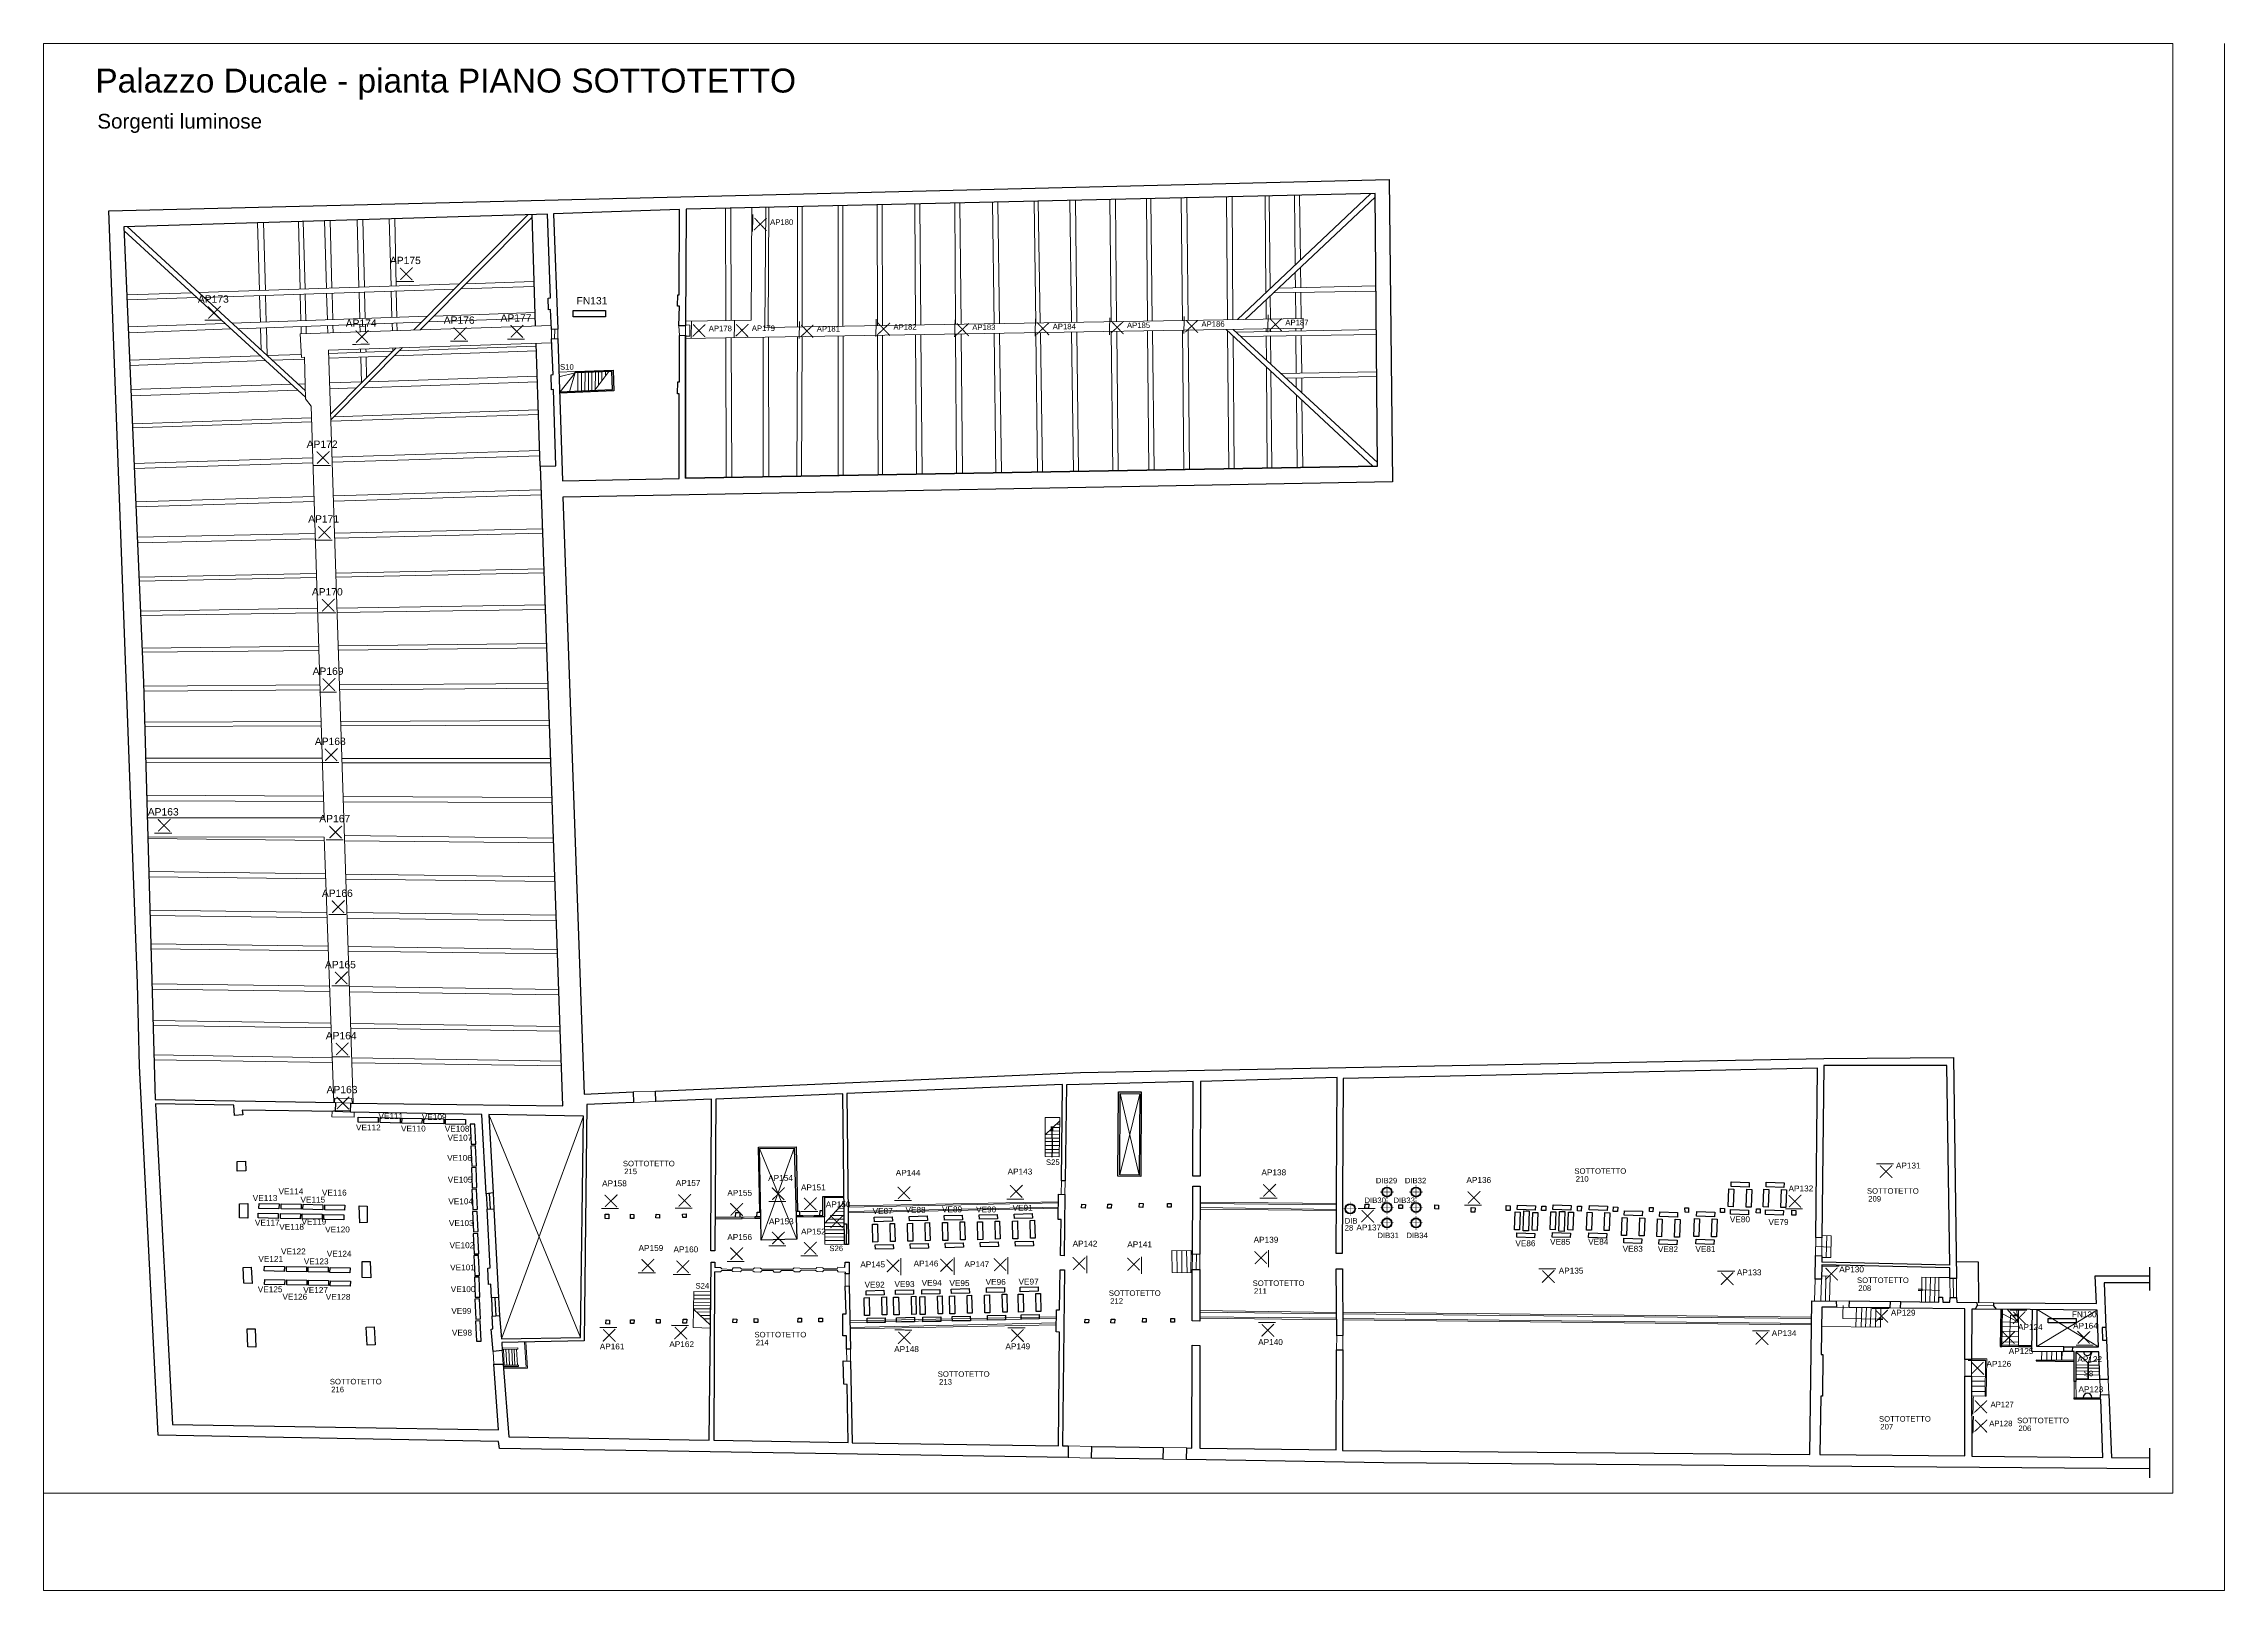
# Model space of a CAD drawing. Header units: millimetres. Extents: x 195 to 76808, y -2861 to 4318.
# Drawn here: x 70888 to 76808, y 109 to 4309 of the extents above; entities that cross this region are included whole.
import ezdxf
from ezdxf.enums import TextEntityAlignment as Align

# ---------------------------------------------------------------- set-up
doc = ezdxf.new("R2010")
doc.units = ezdxf.units.MM
for name, color, linetype, lineweight in [('_sottile', 253, 'Continuous', 5), ('LAMPADINE', 30, 'Continuous', 30), ('muri', 7, 'Continuous', 9), ('num.vani', 66, 'Continuous', 9)]:
    doc.layers.add(name, color=color, linetype=linetype, lineweight=lineweight)
doc.styles.add('ducale_200', font='ARIAL.TTF', dxfattribs={"height": 1})
doc.styles.get("Standard").update_dxf_attribs({"font": 'ARIAL.TTF'})

# ---------------------------------------------------------------- blocks, each defined once
blk = doc.blocks.new('re')
at = {"const_width": 0.3}
for points in [[(51.55, 419.05), (51.66, 413.81)], [(55.72, 418.12), (52.08, 414.34)], [(52.09, 417.95), (55.87, 414.31)]]:
    blk.add_lwpolyline(points, dxfattribs=at)
blk = doc.blocks.new('5ea4y')
h = blk.add_hatch(color=256)
edge = h.paths.add_edge_path(flags=16)
edge.add_arc((973, 697), 102, 0, 360)
edge = h.paths.add_edge_path()
edge.add_arc((973, 697), 112, 0, 360)
at = {"const_width": 10}
for points in [[(1130, 697), (815, 697)], [(973, 855), (973, 540)]]:
    blk.add_lwpolyline(points, dxfattribs=at)
for radius in [112, 102]:
    blk.add_circle((973, 697), radius)
at = {"color": 160, "insert": (996, 726), "char_height": 2, "width": 10.79, "attachment_point": 1, "style": 'ducale_200'}
blk.add_mtext('{\\H0.75x; }', dxfattribs=at)

msp = doc.modelspace()

# ---------------------------------------------------------------- linework, layer by layer
at = {"layer": '_sottile'}
for p, q in [((72810.9, 3863.5), (72809, 3557.6)), ((72809, 3557.6), (72631, 3554.9)), ((74308.1, 3562.4), (74307.9, 3535.7)), ((74307.9, 3535.7), (72631.2, 3507.8)), ((72725.8, 974), (72709.4, 973.9)), ((72710.2, 986), (72726.2, 985.4)), ((72729.8, 977.7), (72725.8, 974)), ((72726.2, 985.4), (72729.9, 981.5)), ((72756.5, 977.5), (72729.8, 977.7)), ((72729.9, 981.5), (72757.4, 980.5)), ((72759.5, 974.3), (72756.5, 977.5)), ((72757.4, 980.5), (72760.6, 985)), ((72780.1, 973.6), (72759.5, 974.3)), ((72760.6, 985), (72779.7, 984.3)), ((72779.7, 984.3), (72783.4, 981.1)), ((72783.2, 977.3), (72780.1, 973.6)), ((72813.8, 976.9), (72783.2, 977.3)), ((72783.4, 981.1), (72814.7, 980.7)), ((72817.5, 973.8), (72813.8, 976.9)), ((72814.7, 980.7), (72817.9, 984.4)), ((72834.3, 973.1), (72817.5, 973.8)), ((72817.9, 984.4), (72834.7, 983.8)), ((72839, 977.6), (72834.3, 973.1)), ((72834.7, 983.8), (72838.4, 980.6)), ((72838.4, 980.6), (72922.4, 980.7)), ((72868, 977.3), (72839, 977.6)), ((72871.7, 973.3), (72868, 977.3)), ((72887, 972.8), (72871.7, 973.3)), ((72891.7, 977.2), (72887, 972.8)), ((72922.3, 977.6), (72891.7, 977.2)), ((72927.5, 973.6), (72922.3, 977.6)), ((72922.4, 980.7), (72925.6, 984.4)), ((72925.6, 984.4), (72941.6, 983.8)), ((72940.5, 973.9), (72927.5, 973.6)), ((72944.5, 978.3), (72940.5, 973.9)), ((72941.6, 983.8), (72944.6, 982.2)), ((72984.2, 977.7), (72944.5, 978.3)), ((72944.6, 982.2), (72985.1, 981.5)), ((72988.6, 974.5), (72984.2, 977.7)), ((72985.1, 981.5), (72987.5, 985.2)), ((72987.5, 985.2), (73002.8, 984.6)), ((73002.4, 974), (72988.6, 974.5)), ((73006.4, 978.4), (73002.4, 974)), ((73002.8, 984.6), (73007.3, 982.2)), ((73042.2, 977.9), (73006.4, 978.4)), ((73007.3, 982.2), (73042.4, 981.7)), ((73045.2, 973.9), (73042.2, 977.9)), ((73042.4, 981.7), (73044.8, 986.2)), ((73044.8, 986.2), (73063.9, 985.5)), ((73065.1, 973.2), (73045.2, 973.9)), ((75900.8, 893.2), (75929.9, 892.8)), ((75900.1, 875.9), (75929.3, 875.5)), ((76249.4, 872), (76249.3, 771.4)), ((76298.9, 770.7), (76463.1, 869.7)), ((76300.2, 871.5), (76467, 770.2))]:
    msp.add_line(p, q, dxfattribs=at)
for points in [[(72739.9, 3861.4), (72740.3, 3556.5)], [(72753.7, 3861.7), (72754.8, 3556.8)], [(74308.1, 3562.4), (72846.5, 3537.7), (72849.2, 3864.4)], [(72856.8, 3864.6), (72855.2, 3537.8)], [(72934.9, 3866.5), (72934.7, 3539.2)], [(72947.2, 3866.7), (72947.6, 3539.4)], [(73045.7, 3868.3), (73045.5, 3541)], [(73058, 3868.6), (73058.4, 3541.3)], [(73151.2, 3870.7), (73152.4, 3542.8)], [(73165, 3871), (73165.5, 3543.1)], [(73253.7, 3873), (73255.5, 3544.6)], [(73267.5, 3873.3), (73269.9, 3544.8)], [(73362.2, 3875.5), (73364.1, 3546.4)], [(73376, 3875.8), (73379.2, 3546.7)], [(73464.7, 3877.8), (73468.6, 3548.2)], [(73478.5, 3878.1), (73483, 3548.4)], [(73577.8, 3880.4), (73581.7, 3550.1)], [(73588.6, 3880.7), (73593.8, 3550.3)], [(73674.2, 3882.6), (73678.7, 3551.8)], [(73689.5, 3882.9), (73693.4, 3552)], [(73782.7, 3885.1), (73786.6, 3553.6)], [(73798, 3885.4), (73801.2, 3553.8)], [(73882.1, 3887.3), (73885.3, 3555.3)], [(73894.4, 3887.6), (73898.2, 3555.5)], [(73976.9, 3889.5), (73980.1, 3556.9)], [(73992.2, 3889.8), (73995.4, 3557.1)], [(74099.2, 3892.3), (74102.4, 3558.9)], [(74114.6, 3892.6), (74117, 3559.2)], [(74490, 3901.2), (74129, 3559.4)], [(74503, 3891.9), (74149.9, 3559.7)], [(74204.7, 3894.7), (74206.7, 3633)], [(74215.5, 3894.9), (74217.9, 3643.5)], [(74284.3, 3896.5), (74286.1, 3708.1)], [(74298, 3896.8), (74300.1, 3721.4)], [(71106.8, 3800.1), (71599.9, 3347.7)], [(71115.1, 3811.9), (71599, 3366)], [(71468.7, 3822.4), (71474.3, 3638.5)], [(71485.6, 3822.9), (71490.6, 3639)], [(71580.4, 3825.7), (71584.9, 3642.1)], [(71592.7, 3826.1), (71598.1, 3642.6)], [(71650.9, 3827.8), (71656.2, 3644.5)], [(71666.1, 3828.2), (71671.2, 3645)], [(71739.5, 3830.4), (71744.3, 3647.4)], [(71754.8, 3830.9), (71759.3, 3647.9)], [(71826.7, 3833), (71831.8, 3650.2)], [(71842, 3833.5), (71845.5, 3650.7)], [(72203.3, 3844.2), (71893.4, 3531.2)], [(72213.9, 3836.3), (71911, 3531.8)], [(74286.2, 3688), (74286.6, 3646)], [(74300.3, 3701.2), (74300.9, 3646.3)], [(71114.3, 3626.6), (71289.6, 3632.4)], [(71114.9, 3612.7), (71304.3, 3619)], [(71309.2, 3633), (72017.3, 3656.3)], [(71323.8, 3619.6), (72003.1, 3641.9)], [(71474.7, 3624.6), (71476.9, 3552.2)], [(71491, 3625.1), (71493, 3552.7)], [(71585.2, 3628.2), (71586.9, 3556.1)], [(71598.5, 3628.6), (71600.6, 3556.6)], [(71656.6, 3630.6), (71658.7, 3558.7)], [(71671.6, 3631), (71673.6, 3559.2)], [(71744.7, 3633.4), (71746.6, 3561.9)], [(71759.7, 3633.9), (71761.4, 3562.4)], [(71832.2, 3636.3), (71834.1, 3565)], [(71845.8, 3636.8), (71847.2, 3565.5)], [(72021.2, 3642.5), (72219.4, 3649.1)], [(72035.5, 3656.9), (72219, 3663)], [(74206.8, 3613.3), (74207.2, 3560.7)], [(74218, 3623.8), (74218.6, 3560.9)], [(74505.4, 3636.3), (74226.6, 3631.8)], [(74505.3, 3650.8), (74241.6, 3645)], [(74286.8, 3632.8), (74287.4, 3562.1)], [(74301.1, 3633), (74301.9, 3562.3)], [(71400, 3549.4), (71930.3, 3568.5)], [(71416, 3534.6), (71914.6, 3552.5)], [(71932.3, 3553.2), (72222, 3563.6)], [(71948.2, 3569.1), (72221.5, 3578.9)], [(71118, 3539.3), (71380.8, 3548.7)], [(71118.7, 3523.9), (71396.9, 3533.9)], [(72267, 3543.6), (71584.7, 3520.9), (71588.5, 3456.6), (71596.2, 3457.8), (71599.8, 3344.6), (71614.3, 3324.2), (71649.7, 2206.8), (71169.7, 2206.6)], [(71477.4, 3536.8), (71479.2, 3476.4)], [(71493.4, 3537.4), (71495.5, 3461.8)], [(71587.3, 3540.8), (71587.8, 3521)], [(71601, 3541.3), (71601.6, 3521.4)], [(71659.2, 3543.4), (71659.8, 3523.4)], [(72266.8, 3496.3), (71661.8, 3476.8), (71729.1, 1431.8)], [(71674, 3543.9), (71674.5, 3523.9)], [(71747, 3546.5), (71747.5, 3526.3)], [(71761.8, 3547), (71762.3, 3526.8)], [(71834.6, 3549.7), (71835.1, 3529.2)], [(71847.5, 3550.1), (71847.9, 3529.7)], [(72267.4, 3532.9), (72267.2, 3506.9)], [(72275.8, 3533), (72275.6, 3507.4)], [(72284.2, 3533.1), (72284, 3507.9)], [(72613, 3542.6), (72614.4, 3516.6)], [(72630.6, 3542.7), (72631.2, 3516.7)], [(72630.7, 3544.8), (72642.9, 3544.3), (72642.8, 3514.3), (72631.2, 3514.2)], [(72740.4, 3509.6), (72741, 3130.6)], [(72754.9, 3509.8), (72756.3, 3130.9)], [(72842.1, 3511.3), (72841.8, 3132.4)], [(72856.6, 3511.5), (72857.2, 3132.6)], [(72934.7, 3512.8), (72932.8, 3134)], [(72947.7, 3513), (72945.9, 3134.2)], [(73045.4, 3514.7), (73045.2, 3135.9)], [(73058.5, 3514.9), (73059, 3136.2)], [(73152.4, 3516.5), (73153.8, 3137.9)], [(73165.5, 3516.7), (73166, 3138.1)], [(73255.6, 3518.2), (73257.8, 3139.7)], [(73270.1, 3518.4), (73273, 3140)], [(73364.2, 3520), (73366.3, 3141.6)], [(73379.4, 3520.2), (73383.1, 3141.9)], [(73468.9, 3521.7), (73473.4, 3143.5)], [(73483.4, 3522), (73488.6, 3143.7)], [(73582, 3523.6), (73586.5, 3145.5)], [(73594.2, 3523.8), (73600.2, 3145.7)], [(73679.1, 3525.2), (73684.3, 3147.2)], [(73693.7, 3525.5), (73698.1, 3147.4)], [(73786.9, 3527), (73791.3, 3149.1)], [(73801.5, 3527.3), (73805.1, 3149.3)], [(73885.5, 3528.7), (73889.1, 3150.8)], [(73898.6, 3528.9), (73902.9, 3151)], [(73980.4, 3530.2), (73984, 3152.5)], [(73995.6, 3530.5), (73999.2, 3152.7)], [(74098.9, 3532.2), (74496.8, 3161.5)], [(74102.7, 3528.6), (74106.3, 3154.6)], [(74117.3, 3515), (74120, 3154.9)], [(74117.7, 3532.5), (74509.8, 3171.4)], [(74125.4, 3525.5), (74506.4, 3532.3)], [(74138.3, 3513.6), (74506.5, 3519.3)], [(74207.4, 3534), (74207.5, 3527)], [(74207.5, 3514.7), (74208, 3449.3)], [(74218.9, 3534.2), (74219, 3527.2)], [(74219.1, 3514.8), (74219.8, 3438.5)], [(74287.7, 3535.3), (74287.7, 3528.4)], [(74287.8, 3515.9), (74288.8, 3414.1)], [(74302.2, 3535.6), (74302.3, 3528.7)], [(74302.4, 3516.1), (74303.6, 3414.3)], [(71121.9, 3448.9), (71476.2, 3461.1)], [(71122.5, 3435.2), (71490.1, 3448.4)], [(71495.5, 3461.8), (71588, 3465)], [(71508.9, 3449.1), (71596.4, 3452.2)], [(71662.1, 3467.6), (71836.4, 3473.6)], [(71662.6, 3454.6), (71823.3, 3460.4)], [(71845.5, 3482.7), (71845.5, 3482.7), (71667.6, 3303)], [(71862.9, 3483.3), (71862.9, 3483.3), (71668.1, 3287.4)], [(71748.8, 3479.6), (71749, 3470.6)], [(71749.3, 3457.7), (71751.2, 3387.5)], [(71763.5, 3480.1), (71763.7, 3471.1)], [(71764, 3458.2), (71765.4, 3401.9)], [(71836.4, 3482.4), (71836.7, 3473.8)], [(71840.7, 3461), (72226.2, 3474.8)], [(71853.8, 3474.2), (72225.8, 3487)], [(71125.3, 3369.4), (71560.5, 3383.8)], [(71579.1, 3384.4), (71598.5, 3385.1)], [(71664.8, 3387.3), (71751.1, 3390.1)], [(71754.4, 3374.3), (72228.9, 3390.7)], [(71770.9, 3390.8), (72228.4, 3406)], [(72331.8, 3418.5), (72287, 3416.4)], [(72331.8, 3414.5), (72287.5, 3403.9)], [(72331.8, 3414.5), (72290.8, 3363.2)], [(72331.8, 3414.5), (72315.8, 3364.4)], [(72338.2, 3414.7), (72338.5, 3365.5)], [(72348.4, 3415.2), (72348.7, 3366)], [(72358.4, 3415.6), (72357.9, 3366.4)], [(72367.8, 3416), (72367.3, 3366.9)], [(72377, 3416.4), (72376.2, 3367.3)], [(72422.6, 3418.3), (72385.2, 3367.7)], [(72386.4, 3416.8), (72386, 3368.8)], [(72394.8, 3417.2), (72394.5, 3380.4)], [(72403.8, 3417.6), (72403.4, 3392.3)], [(72414, 3418), (72413.8, 3406.4)], [(74208.2, 3430.4), (74210.2, 3156.4)], [(74220, 3419.4), (74222.5, 3156.7)], [(74246.2, 3413.4), (74507.5, 3417.7)], [(74259.5, 3400.7), (74507.6, 3404.7)], [(74288.9, 3401.2), (74289.1, 3374.6)], [(74303.7, 3401.4), (74304.2, 3360.7)], [(71126, 3352.5), (71577.6, 3368.1)], [(71596.1, 3368.8), (71599, 3368.9)], [(71665.3, 3371.2), (71737.5, 3373.7)], [(74289.3, 3354.8), (74291.2, 3157.9)], [(74304.4, 3340.7), (74306.5, 3158.1)], [(71129.3, 3276.1), (71615.3, 3292.9)], [(71129.8, 3265.4), (71615.7, 3281.5)], [(71668.2, 3283.2), (72231.8, 3301.9)], [(71675.7, 3295), (72231.4, 3314.2)], [(71671.4, 3186.1), (72235, 3204.1)], [(71133.9, 3169), (71618.7, 3184.4)], [(71134.5, 3155.2), (71619.2, 3170.3)], [(71671.9, 3171.9), (72235.5, 3189.5)], [(71138.4, 3064.8), (71622.1, 3079)], [(71674.9, 3080.5), (72239.2, 3097)], [(71675.3, 3066.8), (72239.7, 3083.2)], [(71139, 3051.1), (71622.5, 3065.2)], [(71142.5, 2968.4), (71625.3, 2978.5)], [(71143.2, 2953.2), (71625.7, 2964.5)], [(71678.2, 2979.6), (72242.9, 2991.3)], [(71678.6, 2965.8), (72243.3, 2979.1)], [(71147.2, 2859.8), (71628.7, 2869.9)], [(71147.7, 2849.1), (71629, 2859.2)], [(71681.8, 2871), (72246.7, 2882.8)], [(71682.1, 2860.3), (72247.1, 2872.2)], [(71684.9, 2776.2), (72250.1, 2785)], [(71151.2, 2768), (71631.7, 2775.4)], [(71151.5, 2755.8), (71632.1, 2763.1)], [(71685.3, 2764), (72250.5, 2772.6)], [(71155.5, 2667), (71634.9, 2672.8)], [(71688.3, 2673.4), (72253.7, 2680.2)], [(71688.6, 2661.9), (72254.2, 2667.9)], [(71155.9, 2656.3), (71635.3, 2661.3)], [(71159.7, 2564.5), (71638.3, 2567.6)], [(71160.1, 2550.7), (71638.7, 2554.1)], [(71691.7, 2567.9), (72257.5, 2571.5)], [(71692.2, 2554.5), (72258, 2558.5)], [(71162.5, 2466.6), (71641.4, 2468.3)], [(71162.8, 2454.3), (71641.8, 2456.1)], [(71695, 2468.5), (72261, 2470.5)], [(71695.4, 2456.3), (72261.5, 2458.3)], [(71165.2, 2368.7), (71644.6, 2368.1)], [(71165.6, 2356.5), (71645, 2356.2)], [(71698.3, 2368), (72264.6, 2367.2)], [(71698.7, 2356.1), (72265, 2355.8)], [(71168, 2267.8), (71647.8, 2265.1)], [(71168.5, 2252.5), (71648.3, 2250.5)], [(71701.7, 2264.8), (72268.3, 2261.7)], [(71702.2, 2250.3), (72268.8, 2247.9)], [(71171.2, 2154.6), (71650, 2154.1), (71676, 1433.5)], [(71171.3, 2150), (71650.3, 2145)], [(71705.2, 2158.3), (72272.1, 2151.5)], [(71705.7, 2144.4), (72272.6, 2138.5)], [(71173.8, 2060.5), (71653.6, 2054.2)], [(71174.2, 2046), (71654.1, 2040.7)], [(71708.6, 2053.5), (72275.8, 2046)], [(71709.1, 2040.1), (72276.2, 2033.7)], [(71176.8, 1955.8), (71657.4, 1949.8)], [(71177.2, 1941.3), (71657.9, 1934.9)], [(71712.1, 1949.1), (72279.4, 1942)], [(71712.6, 1934.2), (72280, 1926.7)], [(71179.3, 1864.8), (71660.7, 1858.1)], [(71179.7, 1851), (71661.2, 1845)], [(71715.1, 1857.3), (72282.7, 1849.4)], [(71715.5, 1844.3), (72283.1, 1837.2)], [(71182.3, 1756.2), (71664.6, 1749.5)], [(71182.7, 1741.7), (71665.1, 1734.9)], [(71718.7, 1748.7), (72286.4, 1740.8)], [(71719.1, 1734.2), (72287, 1726.3)], [(71185.1, 1656), (71668.2, 1648.9)], [(71185.5, 1643), (71668.7, 1636.3)], [(71722, 1648.2), (72290, 1639.8)], [(71722.4, 1635.5), (72290.4, 1627.6)], [(71187.7, 1562.7), (71671.6, 1555.3)], [(71188.1, 1549), (71672.1, 1541.9)], [(71725.1, 1554.5), (72293.2, 1545.8)], [(71725.5, 1541.1), (72293.7, 1532.7)], [(71678.3, 1433.4), (71678.7, 1444.9), (71725.2, 1444), (71725.6, 1431.9)], [(71680.5, 1433.4), (71722.5, 1431.9)], [(72489.1, 1462.2), (72549.5, 1464.8)], [(72489.6, 1433.3), (72550, 1435.9)], [(73864, 1457), (73810.2, 1237.4)], [(73862.1, 1236.3), (73811.3, 1458.1)], [(71671.3, 1409.1), (71670.7, 1394.8), (71731.1, 1394.2), (71731.5, 1407.3)], [(71679.7, 1409), (71721.6, 1407.5)], [(72097.2, 1400.8), (72345.8, 795.2)], [(72353.8, 1396.9), (72131.8, 791.5)], [(73607.5, 1392.7), (73647, 1392.5), (73644.9, 1286.4), (73607.5, 1287), (73607.5, 1392.7)], [(73607.5, 1346), (73646.8, 1384)], [(73627.9, 1365.7), (73646.4, 1365.5)], [(73637.3, 1374.8), (73646.6, 1374.7)], [(72933, 1062.8), (72831.9, 1308.6)], [(72925.9, 1309.8), (72836.6, 1059.4)], [(73607.5, 1336.9), (73645.9, 1336.8)], [(73607.5, 1328), (73645.7, 1327.6)], [(73607.5, 1317), (73645.5, 1316.7)], [(73607.5, 1306.3), (73645.3, 1306)], [(73608.4, 1346.8), (73646.1, 1345.9)], [(73618.2, 1356.4), (73646.3, 1355.9)], [(73607.5, 1296.9), (73645.1, 1296.8)], [(73651.5, 1221), (73651.1, 1184.3)], [(73661.4, 1220.6), (73660.8, 1184)], [(72949.6, 1126.2), (72980.1, 1126.7)], [(73008.7, 1105.2), (73061.3, 1162.7)], [(73028.7, 1127.1), (73061.7, 1127.2)], [(73038.2, 1137.4), (73061.6, 1136.8)], [(73046.3, 1146.3), (73061.5, 1146)], [(73072.5, 1152.7), (73643, 1164.2)], [(73072.6, 1149.2), (73643, 1161.4)], [(73072.7, 1137.4), (73642.8, 1149.5)], [(73072.7, 1133.6), (73642.8, 1146.4)], [(74027.6, 1144.2), (74398.3, 1140)], [(74027.7, 1163.1), (74398.4, 1158.9)], [(74027.7, 1159.5), (74398.3, 1155.4)], [(74027.7, 1148.1), (74398.3, 1143.1)], [(72784.9, 1122.6), (72819.1, 1123.1)], [(72818.9, 1119.5), (72785, 1118.8)], [(72980, 1123.1), (72949.4, 1122.7)], [(73008.6, 1123.5), (73008.9, 1048.8), (73062.6, 1047.9)], [(73008.7, 1097.2), (73062, 1097.3)], [(73008.7, 1087.6), (73062.2, 1087.4)], [(73008.8, 1077.6), (73062.3, 1077.7)], [(73008.8, 1068.2), (73062.4, 1068.6)], [(73010.4, 1107.1), (73061.9, 1107)], [(73019.5, 1117), (73061.8, 1116.5)], [(75699.4, 1066.9), (75698.4, 1018)], [(75716.1, 1066.3), (75715.4, 1017.4)], [(75716.2, 1072.6), (75740.8, 1071.5), (75739.9, 1012.4), (75715.8, 1013)], [(75728.8, 1072), (75727.5, 1012.8)], [(73008.9, 1058.5), (73062.5, 1059.1)], [(74007.2, 1030.9), (73951, 1031.4), (73951.9, 971.8), (74006.4, 971.4)], [(73964.7, 1031.3), (73965.6, 971.7)], [(73978.5, 1031.2), (73978.6, 971.6)], [(73991.4, 1031), (73992.4, 971.5)], [(74003.7, 1030.9), (74003, 971.4)], [(74007.1, 1021), (74006.4, 979.7)], [(74017.8, 1021.4), (74017.1, 980.2)], [(74027, 1021.8), (74027.1, 980.5)], [(75699.8, 1042.4), (75720.4, 1041.7), (75740.3, 1040.9)], [(73064.8, 968.6), (73064.4, 935)], [(73075.2, 968.7), (73075.1, 935.4)], [(75697.6, 953.9), (75696.1, 894.6)], [(75714.4, 954), (75713, 894.6)], [(75714.6, 962.8), (75738, 962.1), (75736.3, 894.5)], [(75726.5, 962.3), (75725.6, 894.5)], [(76033.5, 904.7), (76033.4, 958.3), (76033.4, 958.3), (75986.7, 959), (75985.8, 892)], [(75997.8, 958.8), (75996.7, 891.9)], [(76010.4, 958.7), (76009.1, 891.7)], [(76023, 958.5), (76021.5, 891.5)], [(76033.4, 958.3), (76063.2, 958)], [(76063.2, 955.8), (76064, 903.2)], [(76072.4, 955.9), (76072.8, 904)], [(76081.5, 956.1), (76081.6, 904.1)], [(72653.6, 920.1), (72651.6, 822.4), (72698.9, 820.7), (72699.9, 919.7), (72653.6, 920.1)], [(72653, 891.8), (72699.6, 890.9)], [(72653.2, 900.2), (72699.7, 900.1)], [(72653.4, 910.3), (72699.8, 910)], [(75755, 894.5), (75790.9, 894.7)], [(76136.8, 890.7), (76182.7, 889.8)], [(72652.7, 873.5), (72699.4, 873.4)], [(72652.7, 872.7), (72699.2, 829.1)], [(72652.9, 883.4), (72699.5, 882.5)], [(72661.2, 864.8), (72699.3, 864.2)], [(72671.2, 855.3), (72699.2, 855)], [(72681.4, 845.8), (72699.1, 845.9)], [(73077.2, 840.6), (73637.6, 851.7)], [(73077.3, 836.4), (73637.5, 847.2)], [(73077.6, 822.7), (73637.2, 834.9)], [(73077.6, 818.8), (73637.1, 830.3)], [(74027.1, 868.6), (74398.3, 863.6)], [(74027.1, 864.4), (74398.3, 859.8)], [(74398.4, 848), (74027.1, 851.9)], [(74398.4, 843.8), (74027.1, 847.6)], [(74415.1, 864.1), (75688, 850.8)], [(74415.2, 859.6), (75688, 847)], [(74415.2, 847.1), (75687.8, 833.8)], [(74415.3, 843.3), (75687.8, 830.2)], [(75714.8, 825.7), (75874.7, 823.3), (75875.8, 876.2)], [(75790.3, 877.2), (75755.2, 877.7)], [(75807.9, 824.3), (75809.4, 877)], [(75822, 824.1), (75823.9, 876.8)], [(75834.6, 823.9), (75836.9, 876.6)], [(75847.2, 823.7), (75849.5, 876.5)], [(75860.9, 823.5), (75862.5, 876.3)], [(76131.6, 872.5), (76189.7, 872.7)], [(76182.3, 881.4), (76137.3, 882.2)], [(76249.3, 836.3), (76205.6, 837.9)], [(76249.3, 837.1), (76206.1, 859.6)], [(76249.3, 837.1), (76218.8, 872.4)], [(76249.3, 837.1), (76243.7, 871.5)], [(72136.9, 714.5), (72198.5, 714.4), (72193.9, 782.9)], [(72137.1, 711.6), (72202.2, 711.8), (72197.7, 783)], [(74398.7, 799.8), (74398.1, 762.4)], [(74414.9, 761.8), (74415.5, 800.7)], [(76249.3, 771.4), (76204.2, 771)], [(76249.3, 783.6), (76204.5, 783)], [(76249.3, 797.4), (76204.8, 797.9)], [(76249.3, 811.9), (76205.1, 812.3)], [(76249.3, 825.6), (76205.4, 826.1)], [(72109.2, 757.9), (72111, 722.7)], [(72132.7, 766.7), (72175.5, 767), (72175.6, 763.4), (72132.8, 762.9)], [(72132.9, 760.1), (72136.2, 723.3)], [(72136.4, 720.5), (72177.9, 720.8), (72178, 716.5), (72136.7, 716.4)], [(72136.9, 763), (72138.6, 720.5)], [(72143.5, 763), (72145.5, 720.6)], [(72151.1, 763.1), (72153.2, 720.6)], [(72159.3, 763.2), (72161.1, 720.7)], [(72165.7, 763.3), (72167.7, 720.7)], [(72172.3, 763.4), (72174.8, 720.8)], [(73068.1, 763.8), (73068.5, 731.7)], [(73078.8, 764.2), (73079.2, 731.3)], [(76103.8, 736), (76103.6, 690.2)], [(76122, 690.3), (76122.1, 735.3)], [(76122.1, 738.9), (76163.8, 737.7), (76162, 636.1), (76159, 636.2), (76159.9, 734.7), (76122.1, 735.3)], [(76312.5, 758.3), (76311.7, 734.1)], [(76326.3, 758.2), (76326.2, 733.9)], [(76340, 758.1), (76339.1, 733.7)], [(76353, 757.9), (76352.9, 733.6)], [(76366.7, 757.8), (76366.6, 733.4)], [(76367.7, 757.3), (76367.5, 732.9)], [(76405.2, 681.1), (76439.6, 681.4), (76439.7, 726.4), (76437.8, 726.4), (76437.8, 683.2), (76405.1, 682.9)], [(76437.8, 726.4), (76405.2, 757)], [(76437.8, 712.7), (76405.2, 713.4)], [(76438, 720.8), (76405.4, 721.4)], [(76438.7, 726.4), (76449.4, 756.9)], [(76439.6, 712.6), (76469.4, 712)], [(76439.7, 726.4), (76468.4, 736.6)], [(76439.8, 720.6), (76469.5, 720.1)], [(76122, 690.3), (76159.5, 689.7)], [(76122.1, 677.3), (76159.4, 677.1)], [(76122.1, 663.1), (76159.2, 663.3)], [(76400.6, 675.9), (76401.1, 632.1)], [(76437.8, 704.1), (76405.2, 705.3)], [(76437.8, 694.3), (76405.2, 695.2)], [(76405.2, 675.9), (76405.7, 632.2)], [(76439.6, 703.9), (76469.7, 702.9)], [(76439.6, 694), (76470.1, 692.8)], [(76439.6, 681.4), (76470.6, 681.1)], [(76470.6, 681.1), (76472.2, 639.8)], [(76495.1, 640.5), (76492.8, 681.8)], [(76122.2, 649), (76159.1, 649.2)], [(76159, 636.2), (76122.3, 637.2)], [(73670.1, 501), (73734, 499.9)], [(73927.9, 496.7), (73991.8, 495.7)], [(73669.3, 469.3), (73733.2, 468.2)], [(73927, 465), (73990.9, 464)]]:
    msp.add_lwpolyline(points, dxfattribs=at)
at = {"layer": 'LAMPADINE'}
for points in [[(72326, 3583.7), (72414, 3583.7), (72414, 3566.6), (72326, 3566.6)], [(71742.3, 1393.6), (71796.5, 1392.6), (71796.2, 1379.1), (71742, 1380.1)], [(71802.5, 1392.4), (71856.7, 1391.3), (71856.5, 1377.8), (71802.3, 1378.9)], [(71861.5, 1391.1), (71915.7, 1390.1), (71915.5, 1376.6), (71861.3, 1377.6)], [(71920.6, 1389.9), (71974.8, 1388.9), (71974.5, 1375.4), (71920.3, 1376.4)], [(71979.6, 1388.7), (72033.8, 1387.7), (72033.5, 1374.2), (71979.3, 1375.2)], [(72046.5, 1374.4), (72049, 1320), (72061.7, 1320.6), (72059.2, 1375)], [(72048.1, 1315.4), (72050.6, 1261), (72063.3, 1261.6), (72060.8, 1316)], [(72049.7, 1256.4), (72052.2, 1202), (72064.9, 1202.6), (72062.4, 1257)], [(72051.3, 1197.4), (72053.8, 1143), (72066.5, 1143.6), (72064, 1198)], [(75463.5, 1199.2), (75477, 1198.7), (75475.2, 1150.3), (75461.7, 1150.8)], [(75469.9, 1217.9), (75518.6, 1216.2), (75518.2, 1203.9), (75469.4, 1205.6)], [(75511.8, 1198.2), (75525.3, 1197.7), (75523.5, 1149.3), (75510.1, 1149.8)], [(75558.2, 1198.3), (75571.7, 1197.8), (75569.9, 1149.4), (75556.5, 1149.9)], [(75564.6, 1217), (75613.3, 1215.2), (75612.9, 1203), (75564.2, 1204.7)], [(75606.5, 1197.3), (75620, 1196.8), (75618.3, 1148.4), (75604.8, 1148.9)], [(71471.2, 1133.5), (71525.4, 1132.4), (71525.1, 1118.9), (71470.9, 1120)], [(71473.4, 1159.5), (71527.6, 1158.5), (71527.3, 1145), (71473.1, 1146)], [(71531.4, 1132.2), (71585.6, 1131.2), (71585.3, 1117.7), (71531.1, 1118.7)], [(71533.6, 1158.3), (71587.8, 1157.3), (71587.6, 1143.8), (71533.4, 1144.8)], [(71590.4, 1131), (71644.6, 1130), (71644.4, 1116.5), (71590.2, 1117.5)], [(71592.6, 1157.1), (71646.8, 1156), (71646.6, 1142.5), (71592.4, 1143.6)], [(71649.4, 1129.8), (71703.6, 1128.8), (71703.4, 1115.3), (71649.2, 1116.3)], [(71651.6, 1155.8), (71705.8, 1154.8), (71705.6, 1141.3), (71651.4, 1142.3)], [(72053, 1137.2), (72055.4, 1082.8), (72068.1, 1083.4), (72065.7, 1137.7)], [(73238.5, 1124.3), (73287.2, 1125.4), (73287.5, 1113.2), (73238.7, 1112.1)], [(73333.5, 1126.5), (73382.2, 1127.6), (73382.5, 1115.4), (73333.7, 1114.3)], [(73428.5, 1128.6), (73477.2, 1129.7), (73477.5, 1117.5), (73428.7, 1116.4)], [(73523.5, 1130.8), (73572.2, 1131.9), (73572.5, 1119.7), (73523.7, 1118.6)], [(74883.1, 1136.3), (74896.6, 1135.8), (74894.8, 1087.4), (74881.3, 1087.8)], [(74889.5, 1155), (74938.2, 1153.2), (74937.8, 1140.9), (74889, 1142.7)], [(74906.8, 1139.4), (74921.3, 1138.8), (74919.3, 1084.9), (74904.8, 1085.4)], [(74931.4, 1135.3), (74944.9, 1134.8), (74943.1, 1086.4), (74929.7, 1086.9)], [(74979.8, 1136.8), (74993.3, 1136.4), (74991.5, 1087.9), (74978, 1088.4)], [(74986.2, 1155.6), (75034.9, 1153.8), (75034.5, 1141.5), (74985.7, 1143.3)], [(75003.3, 1137.9), (75017.8, 1137.4), (75015.9, 1083.5), (75001.4, 1084)], [(75028.1, 1135.9), (75041.6, 1135.4), (75039.8, 1087), (75026.3, 1087.5)], [(75078.3, 1135.6), (75091.8, 1135.1), (75090, 1086.7), (75076.6, 1087.2)], [(75084.7, 1154.3), (75133.4, 1152.5), (75133, 1140.3), (75084.3, 1142)], [(75126.6, 1134.6), (75140.1, 1134.1), (75138.4, 1085.7), (75124.9, 1086.2)], [(75180, 1139.8), (75228.7, 1138.1), (75228.3, 1125.8), (75179.5, 1127.6)], [(75275.5, 1136.4), (75324.2, 1134.6), (75323.8, 1122.4), (75275.1, 1124.1)], [(75376.2, 1137.2), (75424.9, 1135.4), (75424.5, 1123.1), (75375.8, 1124.9)], [(75468.1, 1143), (75516.8, 1141.2), (75516.4, 1128.9), (75467.7, 1130.7)], [(75562.8, 1142.1), (75611.6, 1140.3), (75611.1, 1128), (75562.4, 1129.8)], [(72054.6, 1076.9), (72057.1, 1022.6), (72069.8, 1023.1), (72067.3, 1077.5)], [(73138.2, 1103.1), (73151.8, 1103.4), (73152.9, 1055), (73139.3, 1054.7)], [(73143.5, 1122.2), (73192.2, 1123.3), (73192.5, 1111.1), (73143.7, 1110)], [(73186.5, 1105.1), (73198.7, 1105.3), (73199.8, 1056.6), (73187.6, 1056.3)], [(73233.2, 1105.3), (73246.8, 1105.6), (73247.9, 1057.2), (73234.3, 1056.9)], [(73281.5, 1107.2), (73293.7, 1107.5), (73294.8, 1058.7), (73282.6, 1058.4)], [(73328.2, 1107.4), (73341.8, 1107.7), (73342.9, 1059.3), (73329.3, 1059)], [(73376.5, 1109.3), (73388.7, 1109.6), (73389.8, 1060.8), (73377.6, 1060.6)], [(73423.2, 1109.5), (73436.8, 1109.8), (73437.9, 1061.4), (73424.3, 1061.1)], [(73471.5, 1111.5), (73483.7, 1111.8), (73484.8, 1063), (73472.6, 1062.7)], [(73518.2, 1111.7), (73531.8, 1112), (73532.9, 1063.6), (73519.3, 1063.3)], [(73566.5, 1113.6), (73578.7, 1113.9), (73579.8, 1065.1), (73567.6, 1064.9)], [(74887.7, 1080.1), (74936.4, 1078.3), (74936, 1066), (74887.3, 1067.8)], [(74984.4, 1080.6), (75033.1, 1078.9), (75032.7, 1066.6), (74984, 1068.3)], [(75082.9, 1079.4), (75131.7, 1077.6), (75131.2, 1065.3), (75082.5, 1067.1)], [(75173.6, 1121.1), (75187.1, 1120.6), (75185.3, 1072.2), (75171.8, 1072.7)], [(75221.9, 1120.1), (75235.4, 1119.7), (75233.6, 1071.3), (75220.1, 1071.7)], [(75269.1, 1117.7), (75282.6, 1117.2), (75280.8, 1068.8), (75267.4, 1069.3)], [(75317.4, 1116.7), (75330.9, 1116.2), (75329.2, 1067.8), (75315.7, 1068.3)], [(75369.8, 1118.5), (75383.3, 1118), (75381.5, 1069.6), (75368.1, 1070)], [(75418.1, 1117.5), (75431.6, 1117), (75429.9, 1068.6), (75416.4, 1069.1)], [(72056.2, 1017.9), (72058.7, 963.6), (72071.4, 964.1), (72068.9, 1018.5)], [(73146.2, 1047.3), (73195, 1048.4), (73195.3, 1036.2), (73146.5, 1035.1)], [(73241.2, 1049.4), (73290, 1050.5), (73290.3, 1038.3), (73241.5, 1037.2)], [(73336.2, 1051.6), (73385, 1052.7), (73385.3, 1040.5), (73336.5, 1039.4)], [(73431.2, 1053.7), (73480, 1054.8), (73480.3, 1042.6), (73431.5, 1041.5)], [(73526.2, 1055.9), (73575, 1057), (73575.3, 1044.8), (73526.5, 1043.7)], [(75178.2, 1064.9), (75226.9, 1063.2), (75226.5, 1050.9), (75177.8, 1052.6)], [(75273.7, 1061.5), (75322.5, 1059.7), (75322, 1047.4), (75273.3, 1049.2)], [(75374.4, 1062.2), (75423.2, 1060.5), (75422.7, 1048.2), (75374, 1050)], [(71487.8, 989.6), (71542, 988.5), (71541.7, 975), (71487.5, 976.1)], [(71488.7, 953.3), (71542.9, 952.3), (71542.6, 938.8), (71488.4, 939.8)], [(71548, 988.3), (71602.2, 987.3), (71601.9, 973.8), (71547.7, 974.8)], [(71548.9, 952.1), (71603.1, 951.1), (71602.9, 937.6), (71548.6, 938.6)], [(71607, 987.1), (71661.2, 986.1), (71661, 972.6), (71606.8, 973.6)], [(71607.9, 950.9), (71662.1, 949.9), (71661.9, 936.4), (71607.7, 937.4)], [(71666, 985.9), (71720.2, 984.9), (71720, 971.3), (71665.8, 972.4)], [(71666.9, 949.7), (71721.1, 948.6), (71720.9, 935.1), (71666.7, 936.2)], [(72057.8, 958.9), (72060.3, 904.6), (72073, 905.1), (72070.5, 959.5)], [(72059.3, 899.9), (72061.8, 845.6), (72074.4, 846.1), (72072, 900.5)], [(73115.7, 903.5), (73129.3, 903.8), (73130.4, 855.4), (73116.8, 855.1)], [(73121, 922.6), (73169.7, 923.6), (73170, 911.5), (73121.2, 910.4)], [(73164, 905.4), (73176.2, 905.7), (73177.3, 856.9), (73165.1, 856.7)], [(73195.8, 905.1), (73209.4, 905.4), (73210.5, 857), (73196.9, 856.7)], [(73201, 924.1), (73249.8, 925.2), (73250.1, 913), (73201.3, 911.9)], [(73244.1, 907), (73256.3, 907.3), (73257.4, 858.5), (73245.2, 858.2)], [(73267.1, 906.1), (73280.7, 906.4), (73281.7, 858), (73268.1, 857.7)], [(73272.3, 925.2), (73321.1, 926.2), (73321.4, 914.1), (73272.6, 913)], [(73315.3, 908), (73327.5, 908.3), (73328.6, 859.5), (73316.4, 859.3)], [(73347.2, 908), (73360.8, 908.3), (73361.8, 859.9), (73348.3, 859.6)], [(73352.4, 927.1), (73401.2, 928.2), (73401.5, 916), (73352.7, 914.9)], [(73395.5, 909.9), (73407.6, 910.2), (73408.7, 861.5), (73396.5, 861.2)], [(73442.6, 910.8), (73456.2, 911.1), (73457.3, 862.7), (73443.7, 862.4)], [(73447.9, 929.9), (73496.7, 931), (73496.9, 918.8), (73448.2, 917.7)], [(73490.9, 912.8), (73503.1, 913.1), (73504.2, 864.3), (73492, 864)], [(73534, 912.9), (73547.6, 913.2), (73548.6, 864.8), (73535, 864.5)], [(73539.2, 932), (73588, 933.1), (73588.3, 920.9), (73539.5, 919.8)], [(73582.2, 914.9), (73594.4, 915.1), (73595.5, 866.4), (73583.3, 866.1)], [(72061.1, 839.7), (72063.6, 785.3), (72076.2, 785.9), (72073.8, 840.3)], [(73123.7, 847.7), (73172.5, 848.7), (73172.8, 836.6), (73124, 835.5)], [(73203.8, 849.2), (73252.6, 850.3), (73252.8, 838.1), (73204.1, 837.1)], [(73275.1, 850.3), (73323.9, 851.4), (73324.1, 839.2), (73275.4, 838.1)], [(73355.2, 852.2), (73404, 853.3), (73404.2, 841.1), (73355.5, 840)], [(73450.6, 855), (73499.4, 856.1), (73499.7, 843.9), (73450.9, 842.8)], [(73542, 857.1), (73590.8, 858.2), (73591, 846), (73542.3, 844.9)], [(76330.1, 847.3), (76406.3, 847.3), (76406.3, 835.7), (76330.1, 835.7)]]:
    msp.add_lwpolyline(points, close=True, dxfattribs=at)
for centre, radius, start, end in [((76436.4, 757), 10.3, 179.8302, 359.8302), ((76436.8, 632.3), 11.8, 0.17183, 180.17183)]:
    msp.add_arc(centre, radius, start, end, dxfattribs=at)
at = {"layer": 'muri'}
for p, q in [((70888.4, 108.8), (70888.4, 4308.8)), ((76808.4, 108.8), (70888.4, 108.8))]:
    msp.add_line(p, q, dxfattribs=at)
at = {"layer": 'muri', "linetype": 'ByBlock', "lineweight": 30}
for p, q in [((71065.1, 3854.4), (74541, 3939.8)), ((74541, 3939.8), (74550.3, 3119)), ((71143.7, 1756.8), (71065.1, 3854.4)), ((71065.1, 3854.4), (71065.1, 3854.4)), ((71065.1, 3854.4), (71065.1, 3854.4)), ((71065.1, 3854.4), (71065.1, 3854.4)), ((72614.5, 3858.1), (72272.6, 3846.7)), ((72613.8, 3626.6), (72614.5, 3858.1)), ((72632.8, 3858.9), (72630.6, 3542.7)), ((74503, 3901.4), (72632.8, 3858.9)), ((74509.9, 3161.7), (74503, 3901.4)), ((72256.5, 3845.8), (71106.3, 3811.6)), ((71106.3, 3811.6), (71159.5, 2574.4)), ((72264.3, 3618.6), (72256.5, 3845.8)), ((72272.6, 3846.7), (72284.2, 3533.1)), ((72258.2, 3618), (72264.3, 3618.6)), ((72259.4, 3585.9), (72258.2, 3618)), ((72609.6, 3596.2), (72609.9, 3626.7)), ((72609.9, 3626.7), (72613.8, 3626.6)), ((72264.7, 3586.5), (72259.4, 3585.9)), ((72267.4, 3532.9), (72264.7, 3586.5)), ((72614.2, 3596), (72609.6, 3596.2)), ((72613, 3542.6), (72614.2, 3596)), ((72267.2, 3506.9), (72284, 3507.9)), ((72272.1, 3410.5), (72267.2, 3506.9)), ((72284.2, 3533.1), (72267.4, 3532.9)), ((72284, 3507.9), (72296.7, 3121.7)), ((72630.6, 3542.7), (72613, 3542.6)), ((72614.4, 3516.6), (72631.2, 3516.7)), ((72614.4, 3390.5), (72614.4, 3516.6)), ((72631.2, 3516.7), (72630.9, 3128.7)), ((72266.7, 3409.2), (72272.1, 3410.5)), ((72267.6, 3368.7), (72266.7, 3409.2)), ((72609, 3357.8), (72609.8, 3390.7)), ((72609.8, 3390.7), (72614.4, 3390.5)), ((72272.9, 3369.2), (72267.6, 3368.7)), ((72279.2, 3162.7), (72272.9, 3369.2)), ((72614, 3357.7), (72609, 3357.8)), ((72614.1, 3127.7), (72614, 3357.7)), ((72237, 3161.8), (72279.2, 3162.7)), ((72297.5, 1424.1), (72237, 3161.8)), ((72630.9, 3128.7), (74509.9, 3161.7)), ((72296.7, 3121.7), (72614.1, 3127.7)), ((74550.3, 3119), (72298.3, 3077.3)), ((72298.3, 3077.3), (72355.9, 1456.4)), ((71159.5, 2574.4), (71191.1, 1441.9)), ((71148.6, 1532.1), (71143.7, 1756.8)), ((71199.5, 530.2), (71148.6, 1532.1)), ((71148.6, 1532.1), (71148.6, 1532.1)), ((71191.1, 1441.9), (71680.5, 1433.4)), ((71404.5, 1426.6), (71192.3, 1429.6)), ((71192.3, 1429.6), (71238, 559.4)), ((71406.5, 1398.2), (71404.5, 1426.6)), ((71680.5, 1433.4), (71679.7, 1409)), ((71721.6, 1407.5), (71722.5, 1431.9)), ((71722.5, 1431.9), (72297.5, 1424.1)), ((72363.3, 1427.9), (72355.4, 786.5)), ((72355.9, 1456.4), (72489.1, 1462.2)), ((72489.6, 1433.3), (72363.3, 1427.9)), ((72489.1, 1462.2), (72489.6, 1433.3)), ((71428.8, 1400.5), (71406.5, 1398.2)), ((71679.7, 1409), (71427.7, 1412.7)), ((71427.7, 1412.7), (71428.8, 1400.5)), ((72078.1, 1400.7), (71721.6, 1407.5)), ((72089.5, 1185.7), (72078.1, 1400.7)), ((72353.8, 1396.9), (72097.2, 1400.8)), ((72097.2, 1400.8), (72108.7, 1188)), ((72345.8, 795.2), (72353.8, 1396.9)), ((72108.7, 1188), (72089.5, 1185.7)), ((72695.6, 516.7), (72700.7, 1000.1)), ((72700.7, 1000.1), (72710.3, 999.9)), ((72709.4, 973.9), (72707.8, 516.3)), ((72710.3, 999.9), (72710.2, 986)), ((73063.9, 985.5), (73064.4, 1000)), ((73064.4, 1000), (73075.3, 999.9)), ((73064.8, 968.6), (73065.1, 973.2)), ((73075.2, 968.7), (73064.8, 968.6)), ((73075.3, 999.9), (73075.2, 968.7)), ((73646.5, 870.5), (73648.1, 978.9)), ((73648.1, 978.9), (73659.6, 979.3)), ((73659.6, 979.3), (73654.5, 501.2)), ((76062.8, 984.6), (75715.3, 992.9)), ((76062.7, 991.9), (75715.5, 1000.3)), ((76461.4, 888.1), (76458, 963.1)), ((76458, 963.1), (76605.6, 963.1)), ((76605.6, 986.6), (76605.6, 922.7)), ((75683.4, 477.7), (75688.6, 894.6)), ((75688.6, 894.6), (75755, 894.5)), ((75755, 894.5), (75755.2, 877.7)), ((76182.3, 881.4), (76182.7, 889.8)), ((76182.7, 889.8), (76461.4, 888.1)), ((76605.6, 944), (76481.8, 943.9)), ((76481.8, 943.9), (76486.9, 823)), ((72106.5, 853.5), (72126.4, 855.1)), ((72108.3, 819.1), (72106.5, 853.5)), ((72126.4, 855.1), (72131.8, 791.5)), ((73636.7, 810.5), (73638.1, 870.8)), ((73638.1, 870.8), (73646.5, 870.5)), ((75715.4, 877.6), (75713.9, 749.3)), ((75755.2, 877.7), (75715.4, 877.6)), ((76189.7, 872.7), (76182.3, 881.4)), ((76463.1, 869.7), (76189.7, 872.7)), ((76286.5, 871.6), (76285, 758.5)), ((76298.9, 770.7), (76300.2, 871.5)), ((76467, 770.2), (76463.1, 869.7)), ((72103.7, 818.5), (72108.3, 819.1)), ((72109.2, 757.9), (72103.7, 818.5)), ((72131.8, 791.5), (72345.8, 795.2)), ((72355.4, 786.5), (72132.2, 781.5)), ((72132.2, 781.5), (72132.9, 760.1)), ((73646.6, 810.1), (73636.7, 810.5)), ((73643.8, 501.6), (73646.6, 810.1)), ((74005.7, 495.4), (74006.1, 774.9)), ((74006.1, 774.9), (74027.1, 774.2)), ((74027.1, 774.2), (74027.1, 494.7)), ((76249.3, 771.4), (76249.3, 771.4)), ((76372.7, 770.1), (76298.9, 770.7)), ((76372.3, 757.3), (76372.7, 770.1)), ((76396.2, 757.1), (76396.7, 770)), ((76396.7, 770), (76467, 770.2)), ((76486.9, 823), (76476.6, 822.6)), ((76476.6, 822.6), (76477.7, 788.2)), ((76477.7, 788.2), (76488.4, 788.6)), ((76486.9, 823), (76488.4, 788.6)), ((76488.4, 788.6), (76492.8, 681.8)), ((72132.9, 760.1), (72109.2, 757.9)), ((72111, 722.7), (72136.2, 723.3)), ((72123.7, 545), (72111, 722.7)), ((72136.2, 723.3), (72151.2, 525.7)), ((73060.9, 668.6), (73059.3, 732)), ((73059.3, 732), (73079.2, 731.3)), ((73079.2, 731.3), (73083.4, 509.6)), ((74397.4, 490.5), (74398.1, 762.4)), ((74398.1, 762.4), (74414.9, 761.8)), ((74414.9, 761.8), (74414.2, 489.1)), ((75713.9, 749.3), (75718.3, 749.1)), ((75718.3, 749.1), (75717.4, 636.1)), ((76285, 758.5), (76372.3, 757.3)), ((76400.7, 757.1), (76396.2, 757.1)), ((76400.6, 675.9), (76400.7, 757.1)), ((76467.6, 756.9), (76405.2, 757)), ((76405.2, 757), (76405.2, 675.9)), ((76470.6, 681.1), (76467.6, 756.9)), ((73070, 668.2), (73060.9, 668.6)), ((73072.7, 510), (73070, 668.2)), ((76103.5, 474), (76103.6, 690.2)), ((76103.6, 690.2), (76122, 690.3)), ((76122, 690.3), (76123.3, 473.2)), ((76405.2, 675.9), (76400.6, 675.9)), ((76492.8, 681.8), (76470.6, 681.1)), ((75712.9, 636.3), (75710.2, 477.5)), ((75717.4, 636.1), (75712.9, 636.3)), ((76401.1, 632.1), (76472.4, 632.4)), ((76401.1, 627.6), (76401.1, 632.1)), ((76472.6, 627.9), (76401.1, 627.6)), ((76472.2, 639.8), (76495.1, 640.5)), ((76472.4, 632.4), (76472.2, 639.8)), ((76478.4, 469.6), (76472.6, 627.9)), ((76495.1, 640.5), (76502.1, 469.5)), ((71238, 559.4), (72123.7, 545)), ((72123.3, 512.9), (71199.5, 530.2)), ((72126.4, 494.5), (72123.3, 512.9)), ((73669.3, 469.3), (72126.4, 494.5)), ((72126.4, 494.5), (72126.4, 494.5)), ((72151.2, 525.7), (72695.6, 516.7)), ((72707.8, 516.3), (73072.7, 510)), ((73083.4, 509.6), (73643.8, 501.6)), ((73643.8, 501.6), (73643.8, 501.6)), ((73654.5, 501.2), (73670.1, 501)), ((73670.1, 501), (73669.3, 469.3)), ((73990.9, 464), (73991.8, 495.7)), ((73991.8, 495.7), (74005.7, 495.4)), ((74027.1, 494.7), (74397.4, 490.5)), ((74414.2, 489.1), (75683.4, 477.7)), ((75710.2, 477.5), (76103.5, 474)), ((76605.6, 494.7), (76605.6, 414.2)), ((74526.8, 455.2), (73990.9, 464)), ((74526.8, 455.2), (74526.8, 455.2)), ((76605.6, 438.7), (74526.8, 455.2)), ((76123.3, 473.2), (76478.4, 469.6)), ((76502.1, 469.5), (76605.6, 468.9))]:
    msp.add_line(p, q, dxfattribs=at)
at = {"layer": 'muri'}
msp.add_lwpolyline([(70888.4, 4308.8), (76668.5, 4308.8), (76668.5, 373.1), (70888.4, 373.1)], close=True, dxfattribs=at)
msp.add_lwpolyline([(76808.4, 4308.8), (76808.4, 108.8)], dxfattribs=at)
at = {"layer": 'muri', "linetype": 'ByBlock', "lineweight": 30}
for points in [[(72213.6, 3844.5), (72222.6, 3542.2)], [(72236.4, 3161.2), (72225.5, 3494.7)], [(72630.9, 3128.7), (72631.2, 3516.7)], [(72288.8, 3363.1), (72432.4, 3370), (72430.7, 3418.7), (72331.8, 3414.5), (72331.8, 3418.5), (72434.5, 3422.2), (72434.5, 3422.2), (72436.5, 3366.1), (72436.5, 3366.1), (72288.9, 3359.7)], [(74509.9, 3161.7), (72630.9, 3128.7)], [(76062.7, 991.9), (76055.4, 1534.5), (75721.5, 1533.6), (75716.1, 1066.3), (75699.4, 1066.9), (75703.7, 1526.6), (74416.3, 1498.9), (74413.6, 1023.9), (74397.6, 1023.7), (74400.3, 1501.8), (74029.4, 1490.8), (74028.1, 1233.2), (74007.9, 1233.6), (74008.8, 1490.7), (73665.5, 1481.7), (73661.4, 1220.6), (73651.5, 1221), (73654, 1482.9), (73068.7, 1458.2), (73073.8, 1048), (73062.6, 1047.9), (73058, 1457), (72713, 1442.8), (72710.5, 1031), (72699.3, 1031.1), (72701.5, 1442.4), (72550, 1435.9), (72549.5, 1464.8), (73703.3, 1514.7), (75721.5, 1553.5), (76072.8, 1555.9), (76081.5, 956.1), (76063.2, 955.8), (76063.2, 955.8), (76062.8, 984.6)], [(73806.1, 1462.9), (73868, 1462.2), (73866.6, 1233.1), (73804.7, 1233.8), (73806.1, 1462.9)], [(73811.3, 1458.1), (73864, 1457), (73862.1, 1236.3), (73810.2, 1237.4), (73811.3, 1458.1)], [(73624.4, 1356.8), (73624.4, 1368.4)], [(73626.3, 1285.2), (73627, 1305.8), (73626.2, 1364)], [(73627.8, 1356.6), (73627.8, 1368.4)], [(72832.5, 1135.9), (72829, 1312.5), (72931.4, 1313.4), (72935, 1138.5)], [(72831.9, 1308.6), (72925.9, 1309.8), (72931.3, 1122.4)], [(72835.5, 1119.8), (72831.9, 1308.6)], [(71413.5, 1273.5), (71436.5, 1274.2), (71437, 1248.2), (71414.1, 1247.5), (71413.5, 1273.5)], [(72089.5, 1185.7), (72092.6, 1144.3)], [(72101.8, 1144.7), (72099.1, 1186.8)], [(72108.7, 1188), (72110.9, 1145.2)], [(73643.3, 1184.6), (73660.8, 1184), (73658.6, 1017.5), (73648.7, 1017.9), (73650.7, 1115.6), (73642.3, 1115.9), (73643.3, 1184.6)], [(71420.1, 1158.6), (71443, 1159.3), (71443.1, 1119.6), (71420.2, 1120.4), (71420.1, 1158.6)], [(71745.3, 1153), (71766.7, 1152.2), (71766.6, 1107.9), (71746.7, 1107.1), (71745.3, 1153)], [(72092.6, 1144.3), (72110.9, 1145.2), (72123.6, 904.1), (72104.5, 903.2), (72102.8, 940.7), (72095.9, 939.4), (72094.4, 983.8), (72100.5, 984.3), (72092.6, 1144.3)], [(72412.9, 1130.4), (72422.8, 1130.1), (72422.4, 1117.9), (72412.5, 1118.2), (72412.9, 1130.4)], [(72481.7, 1130.3), (72490.8, 1129.9), (72490.4, 1118.5), (72481.3, 1118.8), (72481.7, 1130.3)], [(72551.2, 1130), (72560.3, 1129.7), (72560, 1119.8), (72550.8, 1120.1), (72551.2, 1130)], [(72623, 1130.5), (72632.9, 1130.9), (72632.6, 1121), (72623.4, 1121.3), (72623, 1130.5)], [(72767.1, 1122.3), (72767.6, 1135.2), (72778.5, 1134.8), (72778.3, 1122.5)], [(72824.9, 1123.2), (72825.1, 1135.9), (72835.2, 1135.8)], [(72930.8, 1138.5), (72940.7, 1138.5), (72940.6, 1126)], [(72949.6, 1126.2), (72931.2, 1125.9)], [(72949.6, 1126.2), (72949.4, 1122.7)], [(73061.2, 1175.3), (73008.4, 1175.4), (73008.6, 1123.5), (72980, 1123.1), (72980.1, 1126.7), (73003.7, 1127.1), (73004, 1178.6), (73061.1, 1178.1)], [(73003.8, 1139.7), (72995.4, 1139.6), (72994.9, 1126.9)], [(73706.7, 1157.2), (73716.6, 1156.8), (73716.3, 1146.9), (73706.3, 1147.3), (73706.7, 1157.2)], [(73777, 1157.7), (73787, 1157.3), (73786.6, 1146.7), (73776.7, 1147), (73777, 1157.7)], [(73863.7, 1159.9), (73872.9, 1159.6), (73872.5, 1148.9), (73862.6, 1149.3), (73863.7, 1159.9)], [(73939.8, 1159.5), (73949.7, 1159.1), (73949.3, 1149.2), (73939.4, 1149.5), (73939.8, 1159.5)], [(74475.8, 1157.6), (74485.7, 1157.3), (74485.3, 1145.8), (74475.3, 1146.2), (74475.8, 1157.6)], [(74567.4, 1155.8), (74577.3, 1155.5), (74576.9, 1145.6), (74567.8, 1145.9), (74567.4, 1155.8)], [(74665.1, 1155.4), (74675.1, 1155), (74674.7, 1144.3), (74664.7, 1144.7), (74665.1, 1155.4)], [(74763.6, 1148.2), (74774.3, 1147.8), (74773.9, 1135.6), (74764, 1136), (74763.6, 1148.2)], [(74859.1, 1153.7), (74869.8, 1153.3), (74869.3, 1140.4), (74858.6, 1140.7), (74859.1, 1153.7)], [(74955.3, 1152.5), (74966.8, 1152.1), (74966.3, 1139.9), (74954.9, 1140.3), (74955.3, 1152.5)], [(75052.3, 1152.1), (75063, 1151.7), (75062.5, 1138.7), (75052.6, 1139.1), (75052.3, 1152.1)], [(75150, 1150.1), (75161.5, 1149.7), (75161, 1137.5), (75149.6, 1137.9), (75150, 1150.1)], [(75247.8, 1148.9), (75257.7, 1148.5), (75257.3, 1137.1), (75247.4, 1137.4), (75247.8, 1148.9)], [(75344, 1147.7), (75353.9, 1147.3), (75353.5, 1135.1), (75344.3, 1135.4), (75344, 1147.7)], [(75441, 1146.5), (75451.6, 1146.1), (75451.2, 1134.6), (75440.6, 1135), (75441, 1146.5)], [(75537.9, 1145.3), (75548.6, 1144.9), (75548.2, 1133.4), (75537.5, 1133.8), (75537.9, 1145.3)], [(75633.8, 1140.8), (75645.3, 1140.4), (75644.8, 1127.4), (75634.1, 1127.8), (75633.8, 1140.8)], [(72711, 1117.4), (72785, 1118.8), (72784.9, 1122.6), (72711, 1121.5)], [(72835.4, 1123.3), (72819.1, 1123.1), (72818.9, 1119.5), (72835.5, 1119.8)], [(72931.3, 1122.4), (72933, 1062.8), (72836.6, 1059.4), (72835.5, 1119.8)], [(72949.4, 1122.7), (72931.3, 1122.4)], [(73062, 1103.7), (73067.9, 1103.8), (73067.2, 1048)], [(75714.4, 954), (75714.4, 954), (75697.6, 953.9), (75698.4, 1018), (75715.9, 1017.4), (75715.5, 1000.3)], [(71430.6, 985.6), (71452, 986.4), (71455, 941.9), (71432.1, 942.8), (71430.6, 985.6)], [(71753.6, 1001.4), (71775, 1002.2), (71776.4, 957.8), (71753.6, 958.7), (71753.6, 1001.4)], [(74397.6, 981.7), (74414.4, 981.8), (74415.5, 800.7), (74398.7, 799.8), (74397.6, 981.7)], [(75715.3, 992.9), (75714.4, 954)], [(76080.9, 1002), (76139.8, 1001.1), (76140.9, 890.6)], [(72104.5, 903.2), (72106.5, 853.5)], [(72116.5, 854.3), (72114.1, 903.6)], [(72123.6, 904.1), (72126.4, 855.1)], [(73064.4, 935), (73075.1, 935.4), (73078.8, 764.2), (73068.1, 763.8), (73067.9, 799.7), (73058, 800.1), (73057.8, 859.7), (73067, 859.3), (73064.4, 935)], [(72415.5, 843.1), (72424.7, 842.8), (72424.3, 832.1), (72414.4, 832.5), (72415.5, 843.1)], [(72482, 843.8), (72491.2, 843.4), (72490.8, 833.5), (72481.7, 833.8), (72482, 843.8)], [(72552.4, 845), (72562.3, 844.7), (72561.9, 834), (72552, 834.4), (72552.4, 845)], [(72624.9, 845.5), (72634.1, 845.2), (72633.7, 834.5), (72623.8, 834.8), (72624.9, 845.5)], [(72760.2, 846), (72770.1, 845.6), (72769.7, 835.7), (72759.8, 836), (72760.2, 846)], [(72817.5, 846.9), (72827.4, 846.6), (72827, 835.9), (72817.1, 836.3), (72817.5, 846.9)], [(72936.7, 848), (72945.9, 847.7), (72945.5, 837), (72935.6, 837.3), (72936.7, 848)], [(72993.3, 848.2), (73003.2, 847.9), (73002.8, 838), (72992.9, 838.3), (72993.3, 848.2)], [(73715.7, 845.1), (73725.7, 844.8), (73725.3, 834.9), (73715.4, 835.2), (73715.7, 845.1)], [(73786.1, 845.6), (73796, 845.3), (73795.6, 834.6), (73785.7, 835), (73786.1, 845.6)], [(73872.8, 847.9), (73881.9, 847.5), (73881.5, 836.9), (73871.6, 837.2), (73872.8, 847.9)], [(73948.8, 847.4), (73958.7, 847.1), (73958.4, 837.1), (73948.5, 837.5), (73948.8, 847.4)], [(76201.8, 872.6), (76199.7, 771.2), (76204.2, 771), (76206.4, 872.5)], [(71441.4, 818.7), (71462.8, 819.4), (71464.1, 769), (71442.7, 769.7), (71441.4, 818.7)], [(71764, 823.8), (71785.4, 824.6), (71788.2, 775.6), (71766.8, 774.8), (71764, 823.8)], [(76249.3, 773.9), (76285.2, 773.9)], [(76249.3, 771.4), (76285.2, 771.1)], [(76372.7, 770.1), (76396.7, 770)], [(76400.7, 732.6), (76297.9, 734.2), (76297.8, 731.8), (76400.7, 730.3)], [(76396.2, 757.1), (76372.3, 757.3)]]:
    msp.add_lwpolyline(points, dxfattribs=at)
for points in [[(74028, 1206.2), (74027, 1021.8), (74007.1, 1021), (74007.8, 1206.5)], [(74006.2, 841), (74006.4, 979.7), (74027.1, 980.5), (74027.1, 840.2)], [(75790.9, 894.7), (75900.8, 893.2), (75900.1, 875.9), (75790.3, 877.2)], [(75929.9, 892.8), (76033, 891.3), (76033.5, 904.7), (76043.4, 904.7), (76043.7, 891), (76063.5, 891), (76064, 904), (76081.6, 904.1), (76081.9, 891.1), (76136.8, 890.7), (76137.3, 882.2), (76131.6, 872.5), (76123.2, 872.8), (76122.1, 735.3), (76103.8, 736), (76104.1, 873.5), (75929.3, 875.5)], [(73733.2, 468.2), (73734, 499.9), (73927.9, 496.7), (73927, 465)]]:
    msp.add_lwpolyline(points, close=True, dxfattribs=at)
at = {"layer": 'muri', "linetype": 'ByBlock', "lineweight": 5}
for points in [[(75989.1, 926.6), (75977.2, 926.6)], [(75988.9, 923.2), (75977.3, 923.2)], [(76034.7, 922.8), (76014.1, 923.6), (75986.3, 924.6)], [(75773.5, 882.4), (75772.8, 861.8), (75772.3, 847.4), (75875.2, 845.7)], [(75869.9, 844.3), (75881.7, 844.3)], [(75870.1, 847.7), (75881.6, 847.7)], [(76249.4, 855.5), (76227.6, 856), (76224.9, 782), (76224.9, 782)], [(76248.7, 857.4), (76236.8, 857.4)], [(76248.5, 854.1), (76236.9, 854)], [(76224.9, 782), (76224.5, 771)]]:
    msp.add_lwpolyline(points, dxfattribs=at)

# ---------------------------------------------------------------- block references
at = {"layer": 'LAMPADINE', "zscale": 9.033835601794319}
for p, xscale, yscale, rotation in [((72169.9, 85.8), 9.033835601793768, 9.03383560179418, 357.291153000031), ((75621.9, 3119.2), 9.033835601794351, 9.03383560179418, 88.82196911853039), ((75100.6, 3014.3), 9.033835601794351, 9.03383560179418, 88.82196911853039), ((72003.3, -203), 9.033835601793768, 9.03383560179418, 357.291153000031), ((72120.2, -202.6), 9.033835601793768, 9.03383560179418, 357.291153000031), ((72296.5, -204.3), 9.033835601793768, 9.03383560179418, 357.291153000031), ((72504.7, -198.8), 9.033835601793768, 9.03383560179418, 357.291153000031), ((72718.7, -199.9), 9.033835601793768, 9.03383560179418, 357.291153000031), ((72937, -197.7), 9.033835601793768, 9.03383560179418, 357.291153000031), ((73138.7, -194.5), 9.033835601793768, 9.03383560179418, 357.291153000031), ((73340.8, -191.2), 9.033835601793768, 9.03383560179418, 357.291153000031), ((73568.6, -186.8), 9.033835601793768, 9.03383560179418, 357.291153000031), ((75501.8, 2948.8), 9.033835601794351, 9.03383560179418, 88.82196911853039), ((75768, 2957), 9.033835601794351, 9.03383560179418, 88.82196911853039), ((75922.2, 2963.1), 9.033835601794351, 9.03383560179418, 88.82196911853039), ((75395.9, 2620.2), 9.033835601794351, 9.03383560179418, 88.82196911853039), ((75399.9, 2417.3), 9.033835601794351, 9.03383560179418, 88.82196911853039), ((75410, 2219.4), 9.033835601794351, 9.033835601794294, 88.82196911853039), ((75412, 2003.9), 9.033835601794351, 9.033835601794294, 88.82196911853039), ((75418, 1813.3), 9.033835601794351, 9.033835601794294, 88.82196911853039), ((74964.6, 1621.9), 9.033835601794351, 9.033835601794294, 88.82196911853039), ((75430.1, 1603.6), 9.033835601794351, 9.033835601794294, 88.82196911853039), ((75437.2, 1400.8), 9.033835601794351, 9.033835601794294, 88.82196911853039), ((75445.6, 1207.3), 9.033835601794351, 9.033835601794294, 88.82196911853038), ((75447.7, 1014.2), 9.033835601794323, 9.033835601794294, 88.82196911853038), ((75449.9, 867.8), 9.033835601794328, 9.033835601794294, 88.82196911853038), ((79640.2, 1801.8), -9.03383560179432, 9.033835601794294, 91.04676835108546), ((76177.7, 602), 9.033835601794328, 9.033835601794294, 88.82196911853038), ((76377.7, 603), 9.033835601794328, 9.033835601794294, 88.82196911853038), ((76631.8, 621.5), 9.033835601794328, 9.033835601794294, 88.82196911853038), ((76973.1, 623.8), 9.033835601794328, 9.033835601794294, 88.82196911853038), ((77277.8, 628), 9.033835601794328, 9.033835601794294, 88.82196911853038), ((77965.1, 630.3), 9.033835601794328, 9.033835601794294, 88.82196911853038), ((78520.2, 611.2), 9.033835601794328, 9.033835601794294, 88.82196911853038), ((79391.5, 601.2), 9.033835601794328, 9.033835601794294, 88.82196911853038), ((76518.7, 578.9), 9.033835601794328, 9.033835601794294, 88.82196911853038), ((76718.7, 593.9), 9.033835601794328, 9.033835601794294, 88.82196911853038), ((73605.4, 4858.6), 9.033835601794118, 9.033835601794294, 178.8219691185317), ((78233.1, 1680.8), -9.03383560179432, 9.033835601794294, 91.04676835108546), ((76631.8, 501.2), 9.033835601794328, 9.033835601794294, 88.82196911853038), ((76277.6, 427.3), 9.033835601794328, 9.033835601794294, 88.82196911853038), ((76372.5, 423.5), 9.033835601794328, 9.033835601794294, 88.82196911853038), ((76518.7, 458.6), 9.033835601794328, 9.033835601794294, 88.82196911853038), ((76718.7, 473.6), 9.033835601794328, 9.033835601794294, 88.82196911853038), ((73758.5, 4739.1), 9.033835601794118, 9.033835601794294, 178.8219691185317), ((73904, 4740.7), 9.033835601794118, 9.033835601794294, 178.8219691185317), ((74049.5, 4742.2), 9.033835601794118, 9.033835601794294, 178.8219691185317), ((74263.5, 4745.3), 9.033835601794118, 9.033835601794294, 178.8219691185317), ((74411.8, 4743.3), 9.033835601794118, 9.033835601794294, 178.8219691185317), ((74757.1, 4761.1), 9.033835601794118, 9.033835601794294, 178.8219691185317), ((78723.6, 1516.8), -9.03383560179432, 9.033835601794294, 91.04676835108546), ((79208.9, 1510.8), -9.03383560179432, 9.033835601794294, 91.04676835108546), ((79492.1, 1524), -9.03383560179432, 9.033835601794294, 91.04676835108546), ((76368.4, 1363.3), -9.033835601794319, 9.033835601794294, 91.04676835108546), ((77962.1, 1370.7), -9.03383560179432, 9.033835601794294, 91.04676835108546), ((79628.3, 1409.1), -9.03383560179432, 9.033835601794294, 91.04676835108546), ((80001.7, 1404.8), -9.03383560179432, 9.033835601794294, 91.04676835108546), ((76174.1, 1357.1), -9.033835601794319, 9.033835601794294, 91.04676835108546), ((76975.1, 1350.7), -9.033835601794319, 9.033835601794294, 91.04676835108546), ((77282.3, 1356.7), -9.033835601794319, 9.033835601794294, 91.04676835108546), ((79303.5, 1348.8), -9.03383560179432, 9.033835601794294, 91.04676835108546), ((72471.3, 245.3), -9.033835601794358, 9.033835601794408, 270.9581941326099), ((72675.5, 245.8), -9.033835601794358, 9.033835601794408, 270.9581941326099), ((79888.5, 1268), -9.03383560179432, 9.033835601794294, 91.04676835108546), ((75482.9, -3124.8), 9.033835601793758, 9.033835601794294, 357.2911530000323), ((75483.1, -3177.1), 9.033835601793758, 9.033835601794294, 357.2911530000323)]:
    msp.add_blockref('re', p, dxfattribs=dict(at, xscale=xscale, yscale=yscale, rotation=rotation))
at = {"layer": 'LAMPADINE', "xscale": 0.1209225278216763, "yscale": 0.1209225278220726, "zscale": 0.1209225278220608}
for p in [(74417.5, 1106.2), (74496.3, 1106.2), (74317.6, 1060.5), (74417.5, 1064.3), (74417.5, 1022.4), (74496.3, 1064.3), (74496.3, 1022.4)]:
    msp.add_blockref('5ea4y', p, dxfattribs=at)

# ---------------------------------------------------------------- texts
at = {"layer": 'LAMPADINE', "color": 150, "width": 767, "attachment_point": 1, "line_spacing_factor": 0.75, "style": 'ducale_200'}
for s, insert, char_height in [('AP180', (72860.6, 3831.7), 15), ('AP175', (71828.5, 3730.1), 20), ('AP173', (71307.2, 3625.2), 20), ('FN131', (72335.1, 3620.7), 20), ('AP174 ', (71708.5, 3559.8), 20), ('AP176 ', (71974.6, 3568), 20), ('AP177 ', (72128.8, 3574), 20), ('AP186', (74031.5, 3554.8), 15), ('AP187', (74259.3, 3559.1), 15), ('AP178', (72694, 3542.9), 15), ('AP179', (72810.9, 3543.4), 15), ('AP181', (72987.2, 3541.7), 15), ('AP182', (73195.4, 3547.1), 15), ('AP183', (73409.4, 3546), 15), ('AP184', (73627.7, 3548.2), 15), ('AP185', (73829.4, 3551.5), 15), ('AP172 ', (71602.5, 3231.1), 20), ('AP171', (71606.6, 3028.2), 20), ('AP170', (71616.6, 2830.3), 20), ('AP169 ', (71618.7, 2614.8), 20), ('AP168 ', (71624.7, 2424.2), 20), ('AP163 ', (71171.2, 2232.8), 20), ('AP167 ', (71636.8, 2214.5), 20), ('AP166 ', (71643.8, 2011.8), 20), ('AP165 ', (71652.2, 1818.2), 20), ('AP164 ', (71654.3, 1625.1), 20), ('AP163 ', (71656.6, 1478.7), 20), ('VE112', (71736.4, 1373.7), 16), ('VE111 ', (71797.4, 1404.8), 16), ('VE110', (71858.6, 1370.9), 16), ('VE109 ', (71915.2, 1402.3), 16), ('VE108 ', (71977.4, 1370.4), 16), ('VE107 ', (71984.9, 1346), 16), ('VE106', (71983.9, 1291.2), 16), ('AP144', (73201.6, 1250.7), 16), ('AP143', (73505.3, 1254.1), 16), ('AP138', (74194.4, 1251.8), 16), ('AP131', (75916.7, 1270.4), 16), ('VE114', (71526.2, 1200.2), 16), ('VE116', (71644, 1196.9), 16), ('VE105', (71985.5, 1232.2), 16), ('AP158 ', (72404.5, 1222), 16), ('AP157', (72604.4, 1223.1), 16), ('AP155', (72744.5, 1196.4), 16), ('AP154', (72855.4, 1236.8), 16), ('AP151 ', (72944.4, 1211), 16), ('DIB29', (74504.9, 1229), 15), ('DIB32', (74583.6, 1229), 15), ('AP136', (74750.9, 1231.2), 16), ('AP132', (75625.3, 1208.1), 16), ('VE113', (71456.1, 1182.3), 16), ('VE115', (71585.7, 1177.9), 16), ('VE104', (71987.1, 1173.2), 16), ('AP150 ', (73011.7, 1165.2), 16), ('VE87 ', (73138.8, 1147.1), 16), ('VE88', (73228.1, 1150.1), 16), ('VE89', (73327.2, 1151.4), 16), ('VE90', (73419.7, 1151.1), 16), ('VE91', (73518.8, 1155.7), 16), ('DIB30', (74474.1, 1175.6), 15), ('DIB33', (74552.8, 1175.6), 15), ('VE117', (71462, 1115.3), 16), ('VE118', (71528.1, 1104), 16), ('VE119', (71588.6, 1118.3), 16), ('VE120', (71652.7, 1096.8), 16), ('VE103 ', (71988.7, 1114.2), 16), ('AP156', (72744.4, 1076.2), 16), ('AP153 ', (72857.5, 1118.9), 16), ('AP152', (72944.6, 1091.2), 16), ('AP139', (74173.2, 1068.9), 16), ('DIB\\P28', (74420.4, 1119.7), 15), ('AP137', (74452.2, 1102.2), 16), ('DIB31', (74509.2, 1080.3), 15), ('DIB34', (74587.9, 1080.3), 15), ('VE80', (75466, 1124.5), 16), ('VE79', (75570.7, 1117.2), 16), ('VE121 ', (71471.4, 1016.9), 16), ('VE122', (71532.9, 1037.2), 16), ('VE123', (71594.9, 1010.4), 16), ('VE124', (71657.2, 1031), 16), ('VE102', (71990.4, 1054), 16), ('AP159', (72503.5, 1046.6), 16), ('AP160', (72598.4, 1042.8), 16), ('AP142', (73681.9, 1058.4), 16), ('AP141', (73830.2, 1056.4), 16), ('VE86 ', (74883.7, 1059.4), 16), ('VE85', (74977.9, 1063.2), 16), ('VE84', (75081.4, 1063.7), 16), ('VE83', (75174.9, 1044.4), 16), ('VE82 ', (75270.6, 1043.3), 16), ('VE81', (75372.4, 1043.8), 16), ('VE101', (71992, 993.7), 16), ('AP145 ', (73105.5, 1002), 16), ('VE92 ', (73117, 947.1), 16), ('VE93 ', (73198.1, 948.7), 16), ('AP146', (73250.2, 1004.4), 16), ('VE94 ', (73271.9, 952), 16), ('VE95 ', (73347.3, 951.2), 16), ('AP147', (73388.2, 1002.5), 16), ('VE96 ', (73445.7, 954.5), 16), ('VE97 ', (73535, 955.3), 16), ('AP135', (75001.4, 985), 16), ('AP133', (75484.9, 980.3), 16), ('AP130', (75762.9, 988.5), 16), ('VE125', (71469.8, 934.5), 16), ('VE126', (71536.8, 914.2), 16), ('VE127', (71593.3, 932.6), 16), ('VE128', (71654.3, 913.8), 16), ('VE100', (71993.6, 934.7), 16), ('VE99', (71995.2, 875.7), 16), ('AP129', (75903, 870.8), 16), ('AP124', (76248.2, 832), 16), ('FN130', (76394.4, 866.2), 16), ('AP164', (76397.7, 835.3), 16), ('VE98', (71996.8, 816.7), 16), ('\\pxt11;AP161 ', (72398.1, 779.1), 16), ('AP162', (72587, 785.4), 16), ('AP148', (73197.4, 772), 16), ('AP149 ', (73499.4, 779.5), 16), ('AP140', (74185.5, 791.1), 16), ('AP134', (75579.6, 815.3), 16), ('AP126', (76162.7, 732), 16), ('AP125', (76223, 766.8), 16), ('AP122', (76409.3, 744.8), 16), ('AP123', (76412.5, 662.9), 16), ('AP127', (76173.7, 621.1), 15), ('AP128', (76170.1, 569.7), 15)]:
    msp.add_mtext(s, dxfattribs=dict(at, insert=insert, char_height=char_height))
at = {"layer": 'muri', "linetype": 'ByBlock', "lineweight": 30, "style": 'ducale_200'}
for p in [(72531.3, 1260.3), (75114.4, 1240), (75908.4, 1185.9), (74240.9, 935.5), (75881.5, 943.5), (73850.5, 908.6), (72888.5, 795.8), (71735.8, 668.2), (73386.1, 688.8), (75941.2, 567.1), (76316.1, 562.7)]:
    msp.add_text('SOTTOTETTO', height=15, dxfattribs=at).set_placement(p, align=Align.CENTER)
at = {"layer": 'muri', "linetype": 'Continuous', "ltscale": 0.1, "attachment_point": 1}
for s, insert, char_height, width in [('Palazzo Ducale - pianta PIANO SOTTOTETTO', (71028.9, 4240.9), 65, 20000), ('Sorgenti luminose', (71034.2, 4118.1), 40, 1389.355)]:
    msp.add_mtext(s, dxfattribs=dict(at, insert=insert, char_height=char_height, width=width))
at = {"layer": 'num.vani', "linetype": 'Continuous', "char_height": 15, "attachment_point": 1}
for s, insert, width in [('{\\fArial|b0|i0|c0|p34;S10}', (72290.4, 3438.5), 1389.36), ('215', (72464.5, 1254), 1389.35), ('{\\fArial|b0|i0|c0|p34;S25}', (73609.4, 1279), 1389.36), ('210', (75047.6, 1233.7), 1389.35), ('209', (75841.6, 1179.6), 1389.35), ('{\\fArial|b0|i0|c0|p34;S26}', (73021.5, 1045), 1389.36), ('{\\fArial|b0|i0|c0|p34;S24}', (72658, 943.3), 1389.36), ('212', (73783.8, 902.2), 1389.35), ('211', (74174.1, 929.1), 1389.35), ('208', (75814.8, 937.2), 1389.35), ('214', (72821.7, 789.5), 1389.35), ('216', (71669, 661.9), 1389.35), ('213', (73319.3, 682.5), 1389.35), ('{\\fArial|b0|i0|c0|p34;S8}', (76426.7, 705.4), 1389.36), ('207', (75874.4, 560.8), 1389.35), ('{\\fArial|b0|i0|c0|p34;206}', (76249.3, 556.4), 1389.35)]:
    msp.add_mtext(s, dxfattribs=dict(at, insert=insert, width=width))

doc.saveas('drawing.dxf')
